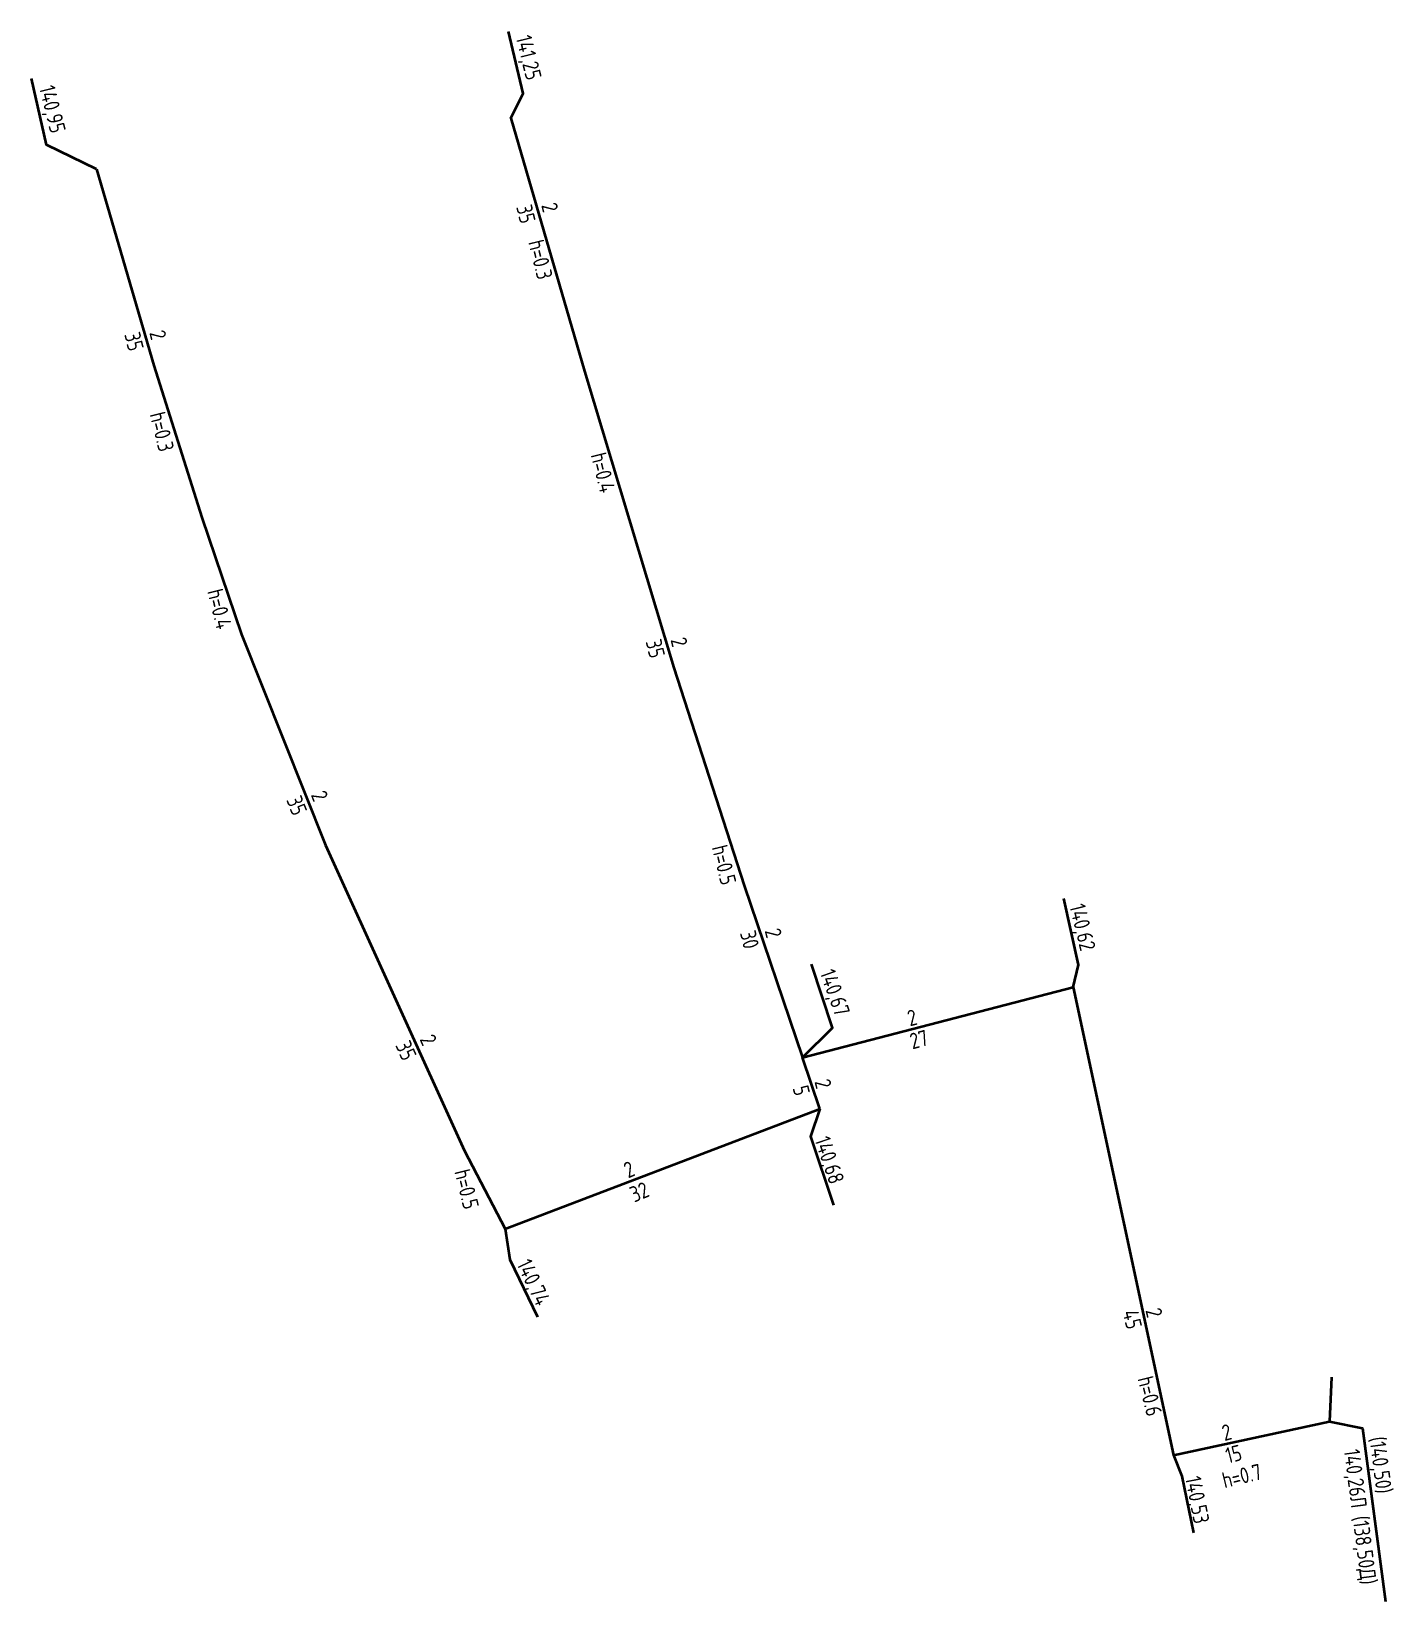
# Model space of a CAD drawing. Extents: x 10268 to 14501, y 7440 to 10044.
# Drawn here: x 10268.4 to 10396.5, y 9896.4 to 10044 of the extents above; entities that cross this region are included whole.
import ezdxf
from ezdxf.enums import TextEntityAlignment as Align

# ---------------------------------------------------------------- set-up
doc = ezdxf.new("R2010")
doc.units = 0
doc.layers.add('3-Пассажирская$0$Водоотвод', color=1, linetype='Continuous', lineweight=40)
doc.styles.add('3-Пассажирская$0$Трасса новая с увязкой$0$Standard', font='SPDS.shx', dxfattribs={"oblique": 15, "height": 2})
doc.linetypes.add('3-Пассажирская$0$5-Карачарово$0$Трасса новая с увязкой$0$LOTOK', pattern='A,7e-05,[1,Лоток.shx,S=1,R=0,X=0,Y=0],-7', length=7.00007)

msp = doc.modelspace()

# ---------------------------------------------------------------- texts
at = {"layer": '3-Пассажирская$0$Водоотвод', "color": 1, "style": '3-Пассажирская$0$Трасса новая с увязкой$0$Standard'}
for s, rotation, p in [('141,25', 283.8391, (10314.46, 10041.39, 141.42)), ('140,95', 283.8391, (10269.67, 10036.54, 141.42)), ('35', 283.8391, (10314.19, 10026.69, 141.42)), ('2', 283.8391, (10316.44, 10027.3, 141.42)), ('h=0.3', 283.8391, (10315.56, 10022.4, 141.42)), ('35', 283.8391, (10277.34, 10014.7, 141.42)), ('2', 283.8391, (10279.59, 10015.31, 141.42)), ('h=0.3', 283.8391, (10279.96, 10006.22, 141.42)), ('h=0.4', 283.8391, (10321.44, 10002.37, 141.42)), ('h=0.4', 283.8391, (10285.38, 9989.55, 141.42)), ('35', 283.8391, (10326.36, 9985.83, 141.42)), ('2', 283.8391, (10328.6, 9986.44, 141.42)), ('35', 291.4543, (10292.67, 9970.98, 141.42)), ('2', 291.4543, (10294.82, 9971.88, 141.42)), ('h=0.5', 283.8391, (10332.82, 9965.49, 141.42)), ('140,62', 283.8391, (10366.54, 9959.63, 141.42)), ('30', 283.8391, (10335.22, 9958.47, 141.42)), ('2', 283.8391, (10337.46, 9959.08, 141.42)), ('140,67', 289.6403, (10343.27, 9953.42, 141.42)), ('2', 14.4621, (10351.42, 9950.58, 141.42)), ('35', 294.0429, (10302.96, 9947.92, 141.42)), ('2', 294.0429, (10305.06, 9948.91, 141.42)), ('27', 14.4621, (10352.06, 9948.53, 141.42)), ('5', 283.8391, (10340.09, 9944.28, 141.42)), ('2', 283.8391, (10342.14, 9944.91, 141.42)), ('140,68', 288.5856, (10342.76, 9937.68, 141.42)), ('2', 23.0053, (10324.91, 9936.35, 141.42)), ('h=0.5', 283.8391, (10308.62, 9935.01, 141.42)), ('32', 23.0053, (10325.87, 9934.23, 141.42)), ('140,74', 295.2377, (10314.96, 9926.11, 141.42)), ('45', 283.8391, (10371.21, 9922.77, 141.42)), ('2', 283.8391, (10373.26, 9923.39, 141.42)), ('h=0.6', 283.8391, (10372.86, 9915.55, 141.42)), ('2', 14.4621, (10381, 9911.6, 141.42)), ('15', 14.4621, (10381.65, 9909.56, 141.42)), ('(140,50)', 277.2804, (10394.56, 9909.15, 141.42)), ('h=0.7', 13.8391, (10382.42, 9907.5, 141.42)), ('140,26Л (138,50Д)', 277.2804, (10392.64, 9904.29, 141.42)), ('140,53', 280.8086, (10377.32, 9905.84, 141.42))]:
    msp.add_text(s, height=1.5, rotation=rotation, dxfattribs=at).set_placement(p, align=Align.CENTER)

# ---------------------------------------------------------------- linework, layer by layer
at = {"layer": '3-Пассажирская$0$Водоотвод', "color": 1, "linetype": '3-Пассажирская$0$5-Карачарово$0$Трасса новая с увязкой$0$LOTOK'}
msp.add_line((10340.92, 9947.55), (10366.38, 9954.17), dxfattribs=at)
at = {"layer": '3-Пассажирская$0$Водоотвод', "color": 1}
for points in [[(10313.49, 10035.87), (10314.67, 10038.2), (10313.28, 10044.03)], [(10274.54, 10031.06), (10269.82, 10033.35), (10268.41, 10039.6)], [(10366.38, 9954.17), (10366.87, 9956.27), (10365.51, 9962.5)], [(10340.92, 9947.55), (10343.76, 9950.36), (10341.77, 9956.35)], [(10342.55, 9942.74), (10341.67, 9940.14), (10343.84, 9933.67)], [(10312.97, 9931.45), (10313.4, 9928.56), (10315.99, 9923.18)], [(10390.47, 9913.33), (10393.59, 9912.71), (10395.74, 9896.41)], [(10375.81, 9910.18), (10376.6, 9908.21), (10377.69, 9902.88)]]:
    msp.add_lwpolyline(points, dxfattribs=at)
at = {"layer": '3-Пассажирская$0$Водоотвод', "color": 1, "linetype": '3-Пассажирская$0$5-Карачарово$0$Трасса новая с увязкой$0$LOTOK', "flags": 128}
for points in [[(10313.49, 10035.87), (10313.49, 10035.87), (10320.43, 10012.07), (10328.83, 9984.2), (10335.43, 9963.74), (10340.92, 9947.55)], [(10274.54, 10031.06), (10279.92, 10012.62), (10284.43, 9998.33), (10288.16, 9987.34), (10296.08, 9967.54), (10309.14, 9938.79), (10312.97, 9931.45)], [(10366.38, 9954.17), (10375.81, 9910.18)], [(10342.55, 9942.74), (10340.92, 9947.55)], [(10312.97, 9931.45), (10342.55, 9942.74)], [(10390.67, 9917.51), (10390.47, 9913.33)], [(10375.81, 9910.18), (10390.47, 9913.33)]]:
    msp.add_lwpolyline(points, dxfattribs=at)

msp.set_redraw_order([(e.dxf.handle, doc.entitydb.next_handle()) for e in msp.query("TEXT MTEXT ATTDEF DIMENSION ARC_DIMENSION")])  # texts and dimensions are drawn at this point

doc.saveas('drawing.dxf')
